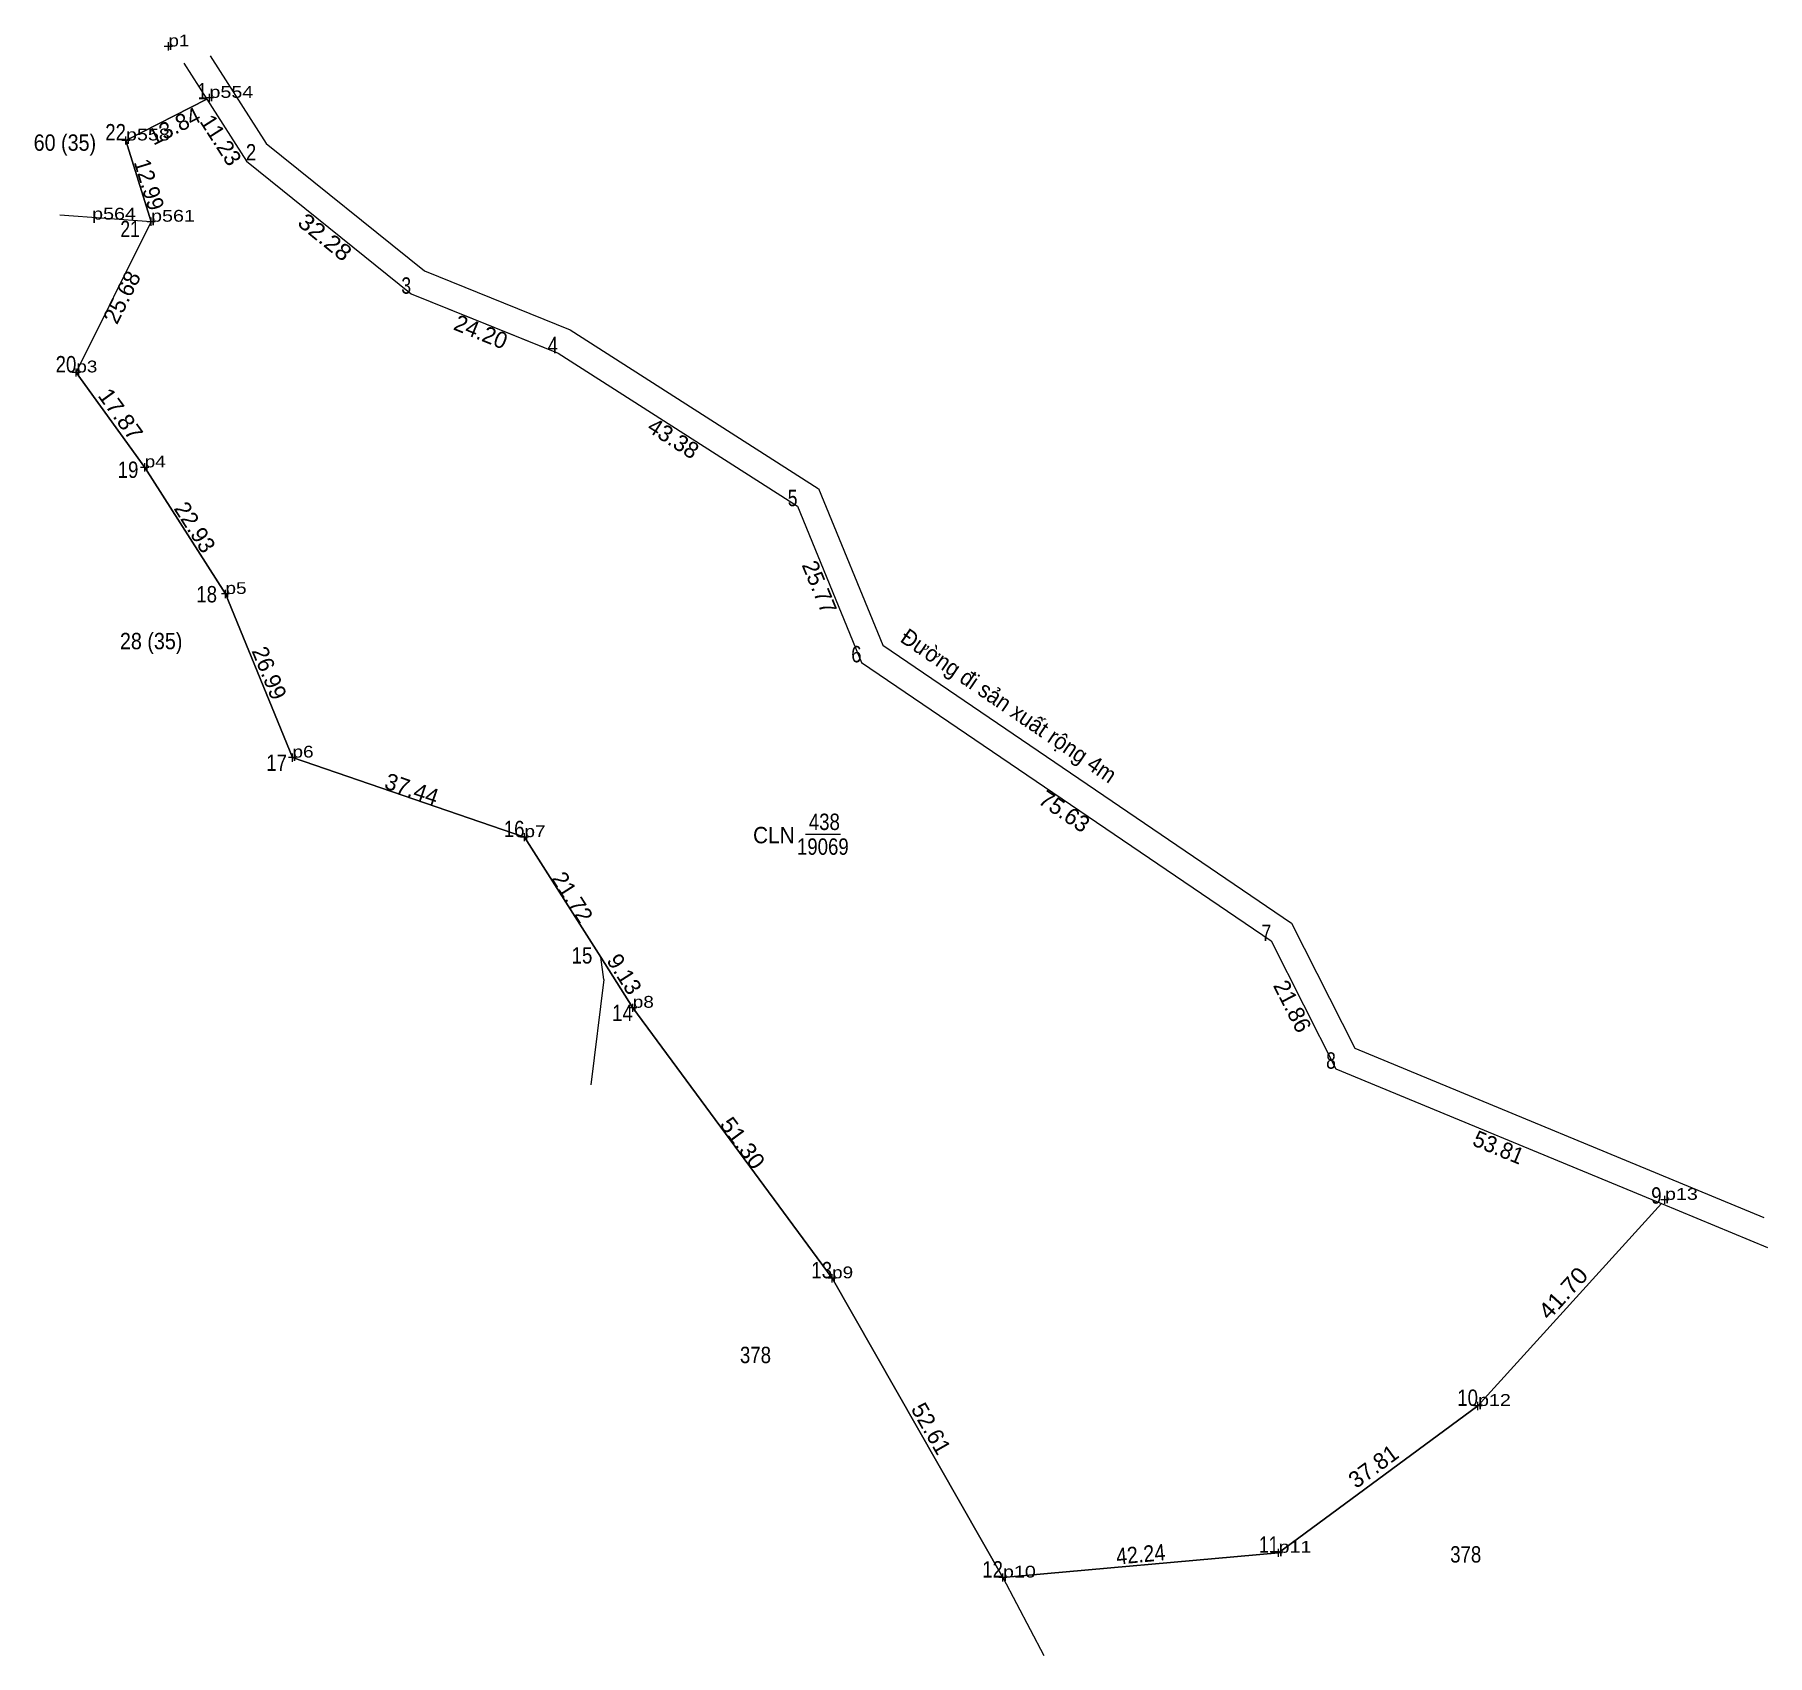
# Model space of a CAD drawing. Header units: metres. Extents: x 548392 to 549888, y 1845746 to 1846490.
# Drawn here: x 549238.1 to 549502.5, y 1845966.2 to 1846213.7 of the extents above; entities that cross this region are included whole.
import ezdxf
from ezdxf.enums import TextEntityAlignment as Align

# ---------------------------------------------------------------- set-up
doc = ezdxf.new("R2010")
doc.units = ezdxf.units.M
for name, color, linetype, lineweight in [('1', 7, 'Continuous', 13), ('10', 7, 'Continuous', 13), ('15', 7, 'Continuous', 13), ('63', 7, 'Continuous', 13), ('7', 7, 'Continuous', 13)]:
    doc.layers.add(name, color=color, linetype=linetype, lineweight=lineweight)
doc.layers.add('12', color=7, linetype='Continuous')

msp = doc.modelspace()

# ---------------------------------------------------------------- texts
at = {"layer": '1'}
for s, width, p in [('60 (35)', 0.9, (549242.665, 1846195.98)), ('28 (35)', 0.9, (549255.835, 1846119.87)), ('438', 0.85, (549358.59, 1846092.27)), ('CLN', 0.95, (549350.885, 1846090.24)), ('19069', 0.85, (549358.36, 1846088.49)), ('378', 0.85, (549348.08, 1846010.87)), ('378', 0.85, (549456.49, 1845980.42))]:
    msp.add_text(s, height=2.5, dxfattribs=dict(at, width=width)).set_placement(p, align=Align.CENTER)
at = {"layer": '12'}
for s, width, p in [('p1', 1.2, (549258.46, 1846211.91)), ('p554', 1.25, (549264.73, 1846204.06)), ('p558', 1.25, (549251.99, 1846197.56)), ('p564', 1.25, (549246.82, 1846185.47)), ('p561', 1.25, (549255.82, 1846185.15)), ('p3', 1.2, (549244.41, 1846162.14)), ('p4', 1.2, (549254.85, 1846147.64)), ('p5', 1.2, (549267.18, 1846128.31)), ('p6', 1.2, (549277.41, 1846103.33)), ('p7', 1.2, (549312.82, 1846091.18)), ('p8', 1.2, (549329.35, 1846065.13)), ('p13', 1.25, (549486.9, 1846035.8)), ('p9', 1.2, (549359.77, 1846023.82)), ('p12', 1.25, (549458.36, 1846004.34)), ('p11', 1.25, (549427.92, 1845981.92)), ('p10', 1.25, (549385.85, 1845978.13))]:
    msp.add_text(s, height=1.8, dxfattribs=dict(at, width=width)).set_placement(p)
at = {"layer": '63'}
for s, width, p in [(' 1', 0.75, (549264.32, 1846203.85)), (' 22', 0.85, (549251.99, 1846197.56)), (' 2', 0.85, (549271.87, 1846194.5)), (' 21', 0.8, (549254.11, 1846182.79)), (' 3', 0.8, (549295.51, 1846174.15)), (' 4', 0.85, (549317.94, 1846165.07)), (' 20', 0.85, (549244.41, 1846162.14)), (' 19', 0.85, (549253.89, 1846146.03)), (' 5', 0.8, (549354.49, 1846141.71)), (' 18', 0.85, (549265.89, 1846127.02)), (' 6', 0.85, (549364.27, 1846117.87)), (' 17', 0.85, (549276.56, 1846101.29)), (' 16', 0.85, (549312.82, 1846091.18)), (' 7', 0.8, (549426.8, 1846075.33)), (' 15', 0.85, (549323.18, 1846071.88)), (' 14', 0.85, (549329.35, 1846063.09)), (' 8', 0.8, (549436.67, 1846055.82)), (' 9', 0.85, (549486.38, 1846035.22)), (' 13', 0.85, (549359.77, 1846023.82)), (' 10', 0.85, (549458.36, 1846004.34)), (' 11', 0.8, (549427.92, 1845981.92)), (' 12', 0.85, (549385.85, 1845978.13))]:
    msp.add_text(s, height=2.5, dxfattribs=dict(at, width=width)).set_placement(p, align=Align.RIGHT)
for s, rotation, p in [('13.84', 27.028, (549259.912, 1846198.64)), ('11.23', 302.6, (549265.414, 1846196.938)), ('25.68', 63.625, (549252.487, 1846173.065)), ('24.20', 337.961, (549305.691, 1846167.169)), ('43.38', 327.416, (549334.867, 1846151.027)), ('22.93', 302.533, (549261.456, 1846137.832)), ('25.77', 292.305, (549356.685, 1846128.879)), ('26.99', 292.27, (549272.713, 1846115.774)), ('37.44', 341.062, (549295.209, 1846097.333)), ('75.63', 325.772, (549394.532, 1846094.086)), ('21.72', 302.402, (549319.067, 1846081.34)), ('9.13', 302.385, (549327.007, 1846069.6)), ('21.86', 296.835, (549428.923, 1846064.799)), ('52.61', 299.718, (549373.804, 1846000.26)), ('37.81', 36.373, (549443.134, 1845994.107))]:
    msp.add_text(s, height=2.5, rotation=rotation, dxfattribs=at).set_placement(p, align=Align.CENTER)
for s, rotation, width, p in [('12.99', 287.151, 0.95, (549254.338, 1846190.454)), ('32.28', 321.163, 1.1, (549281.586, 1846181.821)), ('17.87', 305.754, 1.05, (549250.161, 1846155.02)), ('Đường đi sản xuất rộng 4m', 325.762, 0.95, (549386.042, 1846110.214)), ('51.30', 306.367, 1.05, (549345.108, 1846043.736)), ('53.81', 337.491, 0.95, (549461.031, 1846042.656)), ('41.70', 47.78, 1.1, (549472.279, 1846020.725)), ('42.24', 5.148, 0.9, (549406.988, 1845980.446))]:
    msp.add_text(s, height=2.5, rotation=rotation, dxfattribs=dict(at, width=width)).set_placement(p, align=Align.CENTER)

# ---------------------------------------------------------------- linework, layer by layer
at = {"layer": '1'}
msp.add_line((549324.93, 1846069.46), (549324.46, 1846072.84), dxfattribs=at)
msp.add_lwpolyline([(549264.32, 1846203.85), (549270.37, 1846194.39), (549295.51, 1846174.15), (549317.94, 1846165.07), (549354.49, 1846141.71), (549364.27, 1846117.87), (549426.8, 1846075.33), (549436.67, 1846055.82), (549486.38, 1846035.22), (549458.36, 1846004.34), (549427.92, 1845981.92), (549385.85, 1845978.13), (549359.77, 1846023.82), (549329.35, 1846065.13), (549324.46, 1846072.84), (549312.82, 1846091.18), (549277.41, 1846103.33), (549267.18, 1846128.31), (549254.85, 1846147.64), (549244.41, 1846162.14), (549255.82, 1846185.15), (549251.99, 1846197.56)], close=True, dxfattribs=at)
at = {"layer": '10'}
msp.add_line((549324.93, 1846069.46), (549322.94, 1846053.35), dxfattribs=at)
at = {"layer": '15'}
for p, q in [((549260.81, 1846209.34), (549264.32, 1846203.85)), ((549319.78, 1846168.63), (549357.65, 1846144.43)), ((549317.94, 1846165.07), (549354.49, 1846141.71)), ((549357.65, 1846144.43), (549357.71, 1846144.39)), ((549354.49, 1846141.71), (549364.27, 1846117.87))]:
    msp.add_line(p, q, dxfattribs=at)
for points in [[(549264.84, 1846210.47), (549273.39, 1846197.09), (549297.55, 1846177.63), (549319.78, 1846168.63)], [(549264.32, 1846203.85), (549251.99, 1846197.56), (549255.82, 1846185.15)], [(549264.32, 1846203.85), (549270.37, 1846194.39), (549295.51, 1846174.15)], [(549244.41, 1846162.14), (549255.82, 1846185.15), (549241.89, 1846186.15)], [(549295.51, 1846174.15), (549311.29, 1846167.76), (549317.94, 1846165.07)], [(549244.41, 1846162.14), (549254.85, 1846147.64), (549267.18, 1846128.31), (549277.41, 1846103.33)], [(549357.71, 1846144.39), (549367.51, 1846120.51), (549429.9, 1846078.05), (549439.57, 1846058.94), (549501.99, 1846033.09)], [(549364.27, 1846117.87), (549426.8, 1846075.33), (549436.67, 1846055.82)], [(549277.41, 1846103.33), (549312.82, 1846091.18), (549324.46, 1846072.84)], [(549324.46, 1846072.84), (549329.35, 1846065.13), (549359.77, 1846023.82)], [(549436.67, 1846055.82), (549486.38, 1846035.22), (549502.53, 1846028.53)], [(549359.77, 1846023.82), (549385.85, 1845978.13), (549427.92, 1845981.92), (549458.36, 1846004.34), (549486.38, 1846035.22)]]:
    msp.add_lwpolyline(points, dxfattribs=at)
at = {"layer": '63'}
for p, q in [((549355.7, 1846091.61), (549361.05, 1846091.61)), ((549385.85, 1845978.13), (549392.11, 1845966.25))]:
    msp.add_line(p, q, dxfattribs=at)
at = {"layer": '7'}
for p, q in [((549259.09, 1846211.91), (549257.84, 1846211.91)), ((549258.47, 1846211.29), (549258.47, 1846212.54)), ((549265.36, 1846204.06), (549264.11, 1846204.06)), ((549264.73, 1846203.43), (549264.73, 1846204.68)), ((549252.61, 1846197.56), (549251.37, 1846197.56)), ((549251.99, 1846196.93), (549251.99, 1846198.18)), ((549256.44, 1846185.15), (549255.2, 1846185.15)), ((549255.82, 1846184.52), (549255.82, 1846185.77)), ((549244.41, 1846161.51), (549244.41, 1846162.76)), ((549245.04, 1846162.14), (549243.79, 1846162.14)), ((549255.48, 1846147.64), (549254.23, 1846147.64)), ((549254.85, 1846147.02), (549254.85, 1846148.27)), ((549267.81, 1846128.31), (549266.56, 1846128.31)), ((549267.18, 1846127.69), (549267.18, 1846128.93)), ((549278.04, 1846103.33), (549276.79, 1846103.33)), ((549277.41, 1846102.7), (549277.41, 1846103.95)), ((549313.45, 1846091.18), (549312.2, 1846091.18)), ((549312.82, 1846090.56), (549312.82, 1846091.8)), ((549329.97, 1846065.13), (549328.73, 1846065.13)), ((549329.35, 1846064.51), (549329.35, 1846065.75)), ((549487.53, 1846035.8), (549486.28, 1846035.8)), ((549486.9, 1846035.18), (549486.9, 1846036.43)), ((549360.39, 1846023.82), (549359.15, 1846023.82)), ((549359.77, 1846023.2), (549359.77, 1846024.45)), ((549458.98, 1846004.34), (549457.73, 1846004.34)), ((549458.36, 1846003.71), (549458.36, 1846004.96)), ((549428.54, 1845981.92), (549427.29, 1845981.92)), ((549427.92, 1845981.29), (549427.92, 1845982.54)), ((549386.47, 1845978.13), (549385.23, 1845978.13)), ((549385.85, 1845977.51), (549385.85, 1845978.75))]:
    msp.add_line(p, q, dxfattribs=at)

msp.set_redraw_order([(e.dxf.handle, doc.entitydb.next_handle()) for e in msp.query("TEXT MTEXT ATTDEF DIMENSION ARC_DIMENSION")])  # texts and dimensions are drawn at this point

doc.saveas('drawing.dxf')
